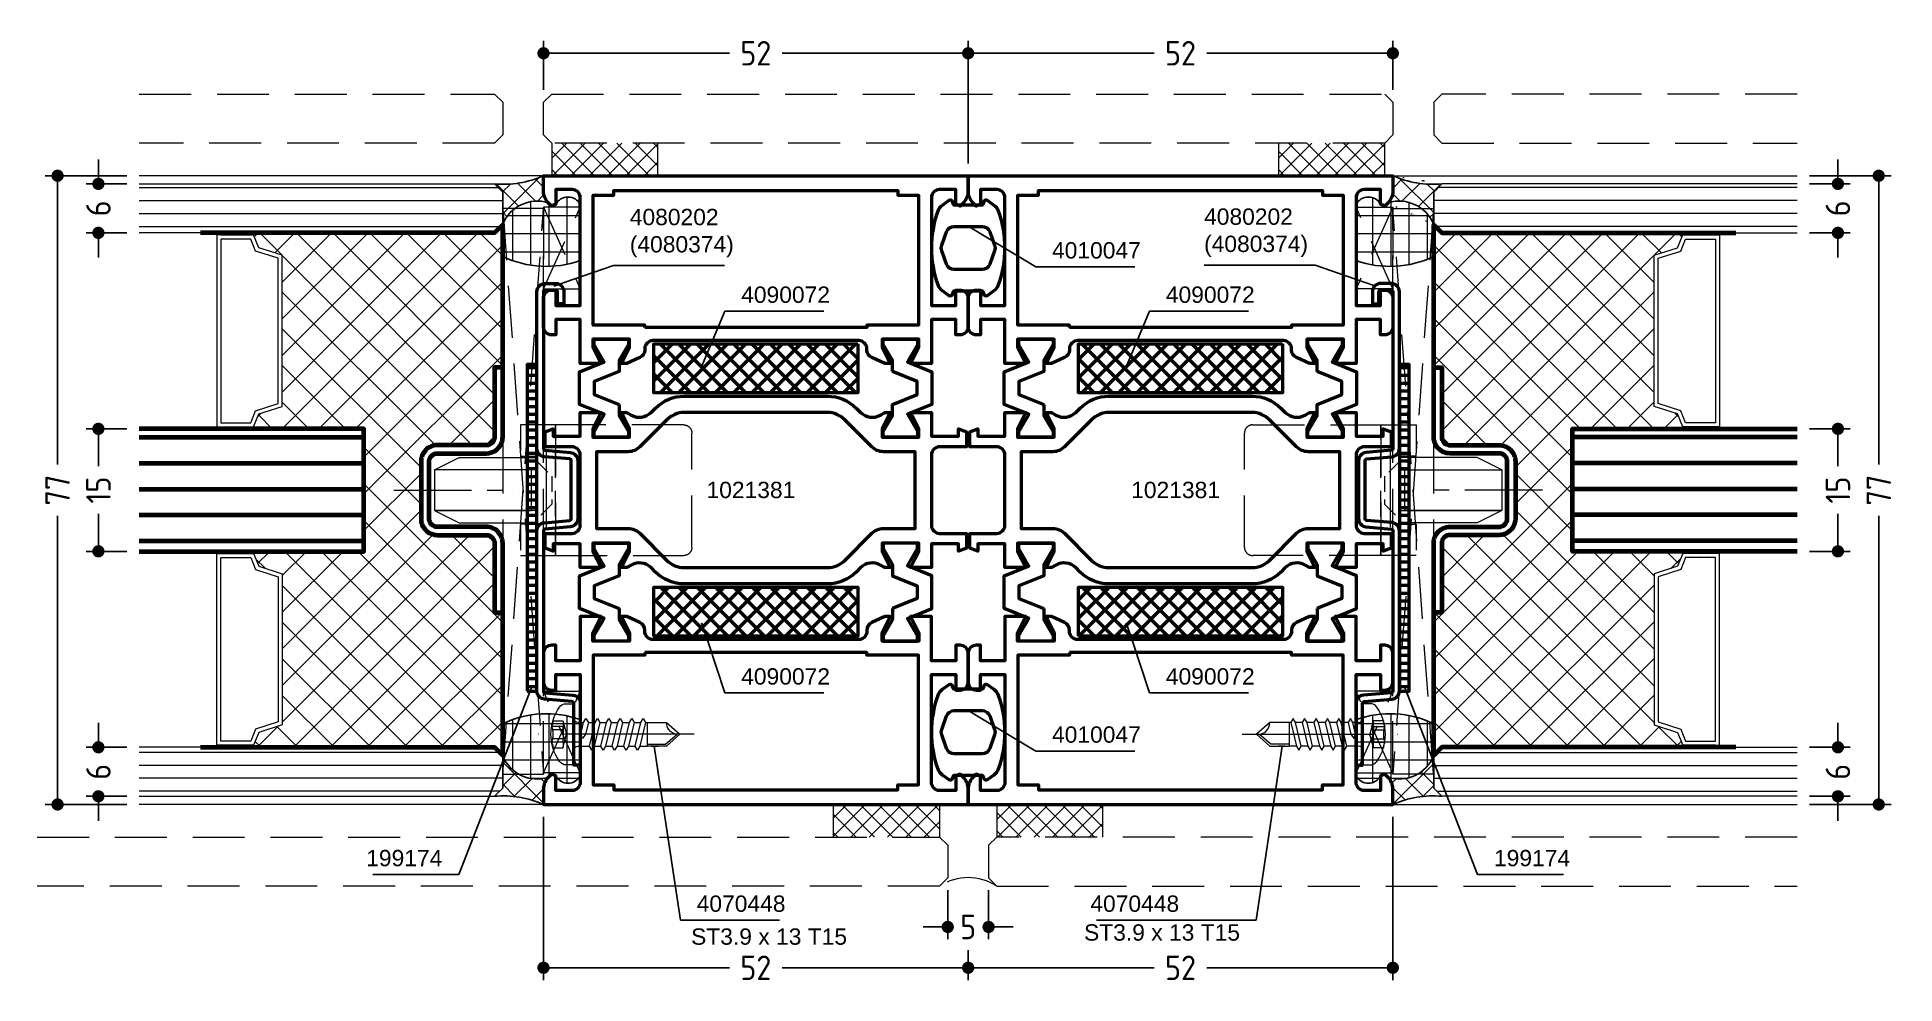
# Model space of a CAD drawing. Header units: millimetres. Extents: x 5 to 232, y 5 to 120.
import ezdxf
from ezdxf.enums import TextEntityAlignment as Align

# ---------------------------------------------------------------- set-up
doc = ezdxf.new("R2010")
doc.units = ezdxf.units.MM
doc.linetypes.add('CENTER', pattern=[50.8, 31.75, -6.35, 6.35, -6.35])
doc.linetypes.add('HIDDEN', pattern=[9.525, 6.35, -3.175])
for name, color, linetype, lineweight in [('AM_5', 3, 'Continuous', 25), ('AM_C', 50, 'Continuous', 50), ('AM_S', 80, 'Continuous', 50), ('Cent3', 70, 'CENTER', 18), ('CHide3', 70, 'HIDDEN', 18), ('CHide4', 10, 'HIDDEN', 13), ('Cont2', 2, 'Continuous', 25), ('Cont3', 70, 'Continuous', 18), ('Cont4', 10, 'Continuous', 13)]:
    doc.layers.add(name, color=color, linetype=linetype, lineweight=lineweight)
doc.styles.add('HBS_DIMTEXTSTYLE', font='isocp.shx')
doc.styles.add('SWISSL', font='swissl.ttf')
doc.dimstyles.new('Konstruktionsschnitt 1-1$0', dxfattribs={"dimtxt": 3, "dimasz": 1.5, "dimexe": 1.5, "dimexo": 1.5, "dimgap": 1.5, "dimtad": 0, "dimdsep": 46, "dimtxsty": 'HBS_DIMTEXTSTYLE', "dimblk": 'PUNKT', "dimcen": 0, "dimclrd": 3, "dimclre": 3, "dimclrt": 2, "dimadec": 1, "dimazin": 2, "dimtfac": 0.7, "dimtofl": 0, "dimtmove": 0, "dimatfit": 3, "dimfxl": 0, "dimtolj": 1, "dimtzin": 0, "dimarcsym": 0})
pattern_1 = [(225, (232.32603, 587.95486), (0.1767767, -0.1767767), []), (315, (232.32603, 587.95486), (0.1767767, 0.1767767), [])]
pattern_2 = [(135, (-38.1242, -416.9889), (-1.3470384, -1.3470384), []), (225, (-38.1242, -416.9889), (1.3470384, -1.3470384), [])]
pattern_3 = [(180, (-38.1242, -416.9889), (-8e-16, -2.2225), []), (270, (-38.1242, -416.9889), (2.2225, -8e-16), [])]
pattern_4 = [(135, (-90.1242, -416.9889), (-1.3470384, -1.3470384), []), (225, (-90.1242, -416.9889), (1.3470384, -1.3470384), [])]
pattern_5 = [(180, (-90.1242, -416.9889), (-8e-16, -2.2225), []), (270, (-90.1242, -416.9889), (2.2225, -8e-16), [])]
pattern_6 = [(315, (100.4735, 58.7474), (1.12253, 1.12253), []), (45, (100.4735, 58.7474), (-1.12253, 1.12253), [])]

msp = doc.modelspace()

# ---------------------------------------------------------------- texts
at = {"layer": 'AM_5', "color": 2, "char_height": 2, "attachment_point": 9, "style": 'SWISSL'}
for insert in [(97.837, 63.992), (149.837, 63.992)]:
    msp.add_mtext('1021381', dxfattribs=dict(at, insert=insert))

# ---------------------------------------------------------------- blocks, each defined once
blk = doc.blocks.new('WS4070448')
at = {"layer": 'Cent3', "ltscale": 0.5}
blk.add_line((8.05, -14.4), (8.07, 4.66), dxfattribs=at)
at = {"layer": 'CHide4', "ltscale": 0.3}
for p, q in [((7.1, 1.69), (7.1, 3.08)), ((7.51, 1.69), (7.51, 2.97)), ((8.63, 1.69), (8.63, 2.97)), ((9.04, 1.69), (9.04, 3.08))]:
    blk.add_line(p, q, dxfattribs=at)
for points in [[(6.42, 2.92), (6.42, 1.69)], [(9.72, 2.92), (9.72, 1.69)], [(6.42, 1.69), (8.07, 1.25)], [(9.72, 1.69), (8.07, 1.25)]]:
    blk.add_lwpolyline(points, dxfattribs=at)
for centre, radius, start, end in [((6.48, 4.2), 1.28, 267.2848, 298.8872), ((8.07, 5.85), 2.94, 250.6988, 289.3012), ((9.66, 4.2), 1.28, 241.1128, 272.7152), ((6.76, 2.85), 1.21, 253.6643, 286.3357), ((8.07, 11.78), 10.13, 264.4948, 275.5052), ((9.38, 2.85), 1.21, 253.6643, 286.3357)]:
    blk.add_arc(centre, radius, start, end, dxfattribs=at)
at = {"layer": 'Cont4'}
for p, q in [((6.62, -8.64), (6.62, -11)), ((6.62, -8.64), (9.52, -8.64)), ((9.52, -11), (9.52, -8.64)), ((6.62, -11), (8.07, -12.64)), ((8.07, -12.64), (9.52, -11))]:
    blk.add_line(p, q, dxfattribs=at)
blk.add_lwpolyline([(11.39, 2.11, 0.314856), (4.74, 2.11, 0.244912), (4.32, 1.29), (4.32, 0.36), (11.82, 0.36), (11.82, 1.29, 0.244912), (11.39, 2.11, 0.138291)], format="xyb", dxfattribs=at)
for points in [[(6.12, -1.14), (6.62, -1.43), (8.07, -1.08), (8.57, -0.71), (8.07, -0.51), (6.62, -0.85)], [(6.12, -2.54), (6.62, -2.83), (9.52, -2.14), (10.02, -1.85), (9.52, -1.56), (6.62, -2.25)], [(6.12, -3.94), (6.62, -4.23), (9.52, -3.54), (10.02, -3.25), (9.52, -2.96), (6.62, -3.65)], [(6.12, -5.34), (6.62, -5.63), (9.52, -4.94), (10.02, -4.65), (9.52, -4.36), (6.62, -5.05)], [(6.12, -6.74), (6.62, -7.03), (9.52, -6.34), (10.02, -6.05), (9.52, -5.76), (6.62, -6.45)], [(6.12, -8.14), (6.62, -8.43), (9.52, -7.74), (10.02, -7.45), (9.52, -7.16), (6.62, -7.85)]]:
    blk.add_lwpolyline(points, close=True, dxfattribs=at)
for points in [[(6.62, -0.14), (6.62, -0.85)], [(6.62, -1.43), (6.62, -1.85)], [(6.62, -1.43), (6.62, -2.25)], [(6.62, -1.43), (6.62, -2.25)], [(9.52, -0.14), (9.52, -1.56)], [(9.52, -2.14), (9.52, -2.96)], [(6.62, -2.83), (6.62, -3.65)], [(6.62, -4.23), (6.62, -5.05)], [(9.52, -3.54), (9.52, -4.36)], [(6.62, -5.63), (6.62, -6.45)], [(9.52, -4.94), (9.52, -5.76)], [(9.52, -6.34), (9.52, -7.16)], [(6.62, -7.03), (6.62, -7.85)], [(6.62, -8.43), (6.62, -8.64)], [(9.27, -8.64), (9.27, -10.89), (8.1, -12.28)], [(9.52, -7.74), (9.52, -8.64)], [(6.62, -9.83), (6.62, -10.65)], [(9.52, -9.14), (9.52, -9.96)]]:
    blk.add_lwpolyline(points, dxfattribs=at)
for centre, radius, start, end in [((6.12, -0.14), 0.5, 0, 90), ((10.02, -0.14), 0.5, 90, 180), ((6.61, -12.47), 1.47, 353.4244, 89.6688)]:
    blk.add_arc(centre, radius, start, end, dxfattribs=at)
blk = doc.blocks.new('PUNKT')
at = {"color": 0, "linetype": 'Continuous'}
blk.add_line((-0.5, 0), (-1, 0), dxfattribs=at)
at = {"color": 0, "linetype": 'Continuous', "const_width": 0.5}
blk.add_lwpolyline([(-0.25, 0, 1), (0.25, 0, 1)], format="xyb", close=True, dxfattribs=at)
blk = doc.blocks.new('*D3')
at = {"layer": 'AM_5', "color": 3, "lineweight": -2, "transparency": 16777216}
for p, q in [((171, 25), (171, 5)), ((119, 8.66), (119, 5)), ((120.5, 6.5), (141.76, 6.5)), ((169.5, 6.5), (148.24, 6.5))]:
    blk.add_line(p, q, dxfattribs=at)
at = {"layer": 'AM_5', "color": 3, "lineweight": -2, "transparency": 16777216, "xscale": 1.5, "yscale": 1.5, "zscale": 1.5, "rotation": 180}
blk.add_blockref('PUNKT', (119, 6.5), dxfattribs=at)
at = {"layer": 'AM_5', "color": 3, "lineweight": -2, "transparency": 16777216, "xscale": 1.5, "yscale": 1.5, "zscale": 1.5}
blk.add_blockref('PUNKT', (171, 6.5), dxfattribs=at)
at = {"layer": 'AM_5', "color": 2, "transparency": 16777216, "insert": (145, 6.5), "char_height": 3, "attachment_point": 5, "style": 'HBS_DIMTEXTSTYLE'}
blk.add_mtext('\\A1;52', dxfattribs=at)
blk = doc.blocks.new('*S26')
at = {"layer": 'AM_5', "color": 3}
for p, q in [((43.97, 182.31), (39.01, 180.58)), ((57.56, 182.31), (43.97, 182.31))]:
    blk.add_line(p, q, dxfattribs=at)
at = {"layer": 'AM_5', "color": 3, "linetype": 'Continuous'}
blk.add_line((39.01, 180.58), (36.65, 179.76), dxfattribs=at)
at = {"layer": 'AM_5', "color": 2, "insert": (45.97, 183.31), "char_height": 2, "attachment_point": 7, "style": 'SWISSL'}
blk.add_mtext('4080202\\P(4080374)', dxfattribs=at)
blk = doc.blocks.new('ESG 6_V')
at = {"layer": 'Cont3'}
h = blk.add_hatch(dxfattribs=at)
h.set_pattern_fill('LINE', color=256, scale=0.5, angle=90, style=0)
h.set_pattern_definition([(90, (-305.9269, -507.866), (-1.5875, 4e-16), [])])
h.paths.add_polyline_path([(3, 44.5), (3, 1), (2, 0), (-2, 0), (-3, 1), (-3, 44.5)])
blk.add_lwpolyline([(3, 44.5), (3, 1), (2, 0), (-2, 0), (-3, 1), (-3, 44.5)], dxfattribs=at)
blk = doc.blocks.new('AL_ABH_24')
at = {"layer": 'Cont4'}
h = blk.add_hatch(dxfattribs=at)
h.set_pattern_fill('ANSI37', color=256, scale=2, angle=-180, style=0)
h.set_pattern_definition(pattern_1)
h.paths.add_polyline_path([(-12, -4.5), (-11.75, -4.5), (-11.75, -0.5), (-12, -0.5)])
h = blk.add_hatch(dxfattribs=at)
h.set_pattern_fill('ANSI37', color=256, scale=2, angle=-180, style=0)
h.set_pattern_definition(pattern_1)
h.paths.add_polyline_path([(12, -0.5), (11.75, -0.5), (11.75, -4.5), (12, -4.5)])
at = {"layer": 'Cont3'}
for points in [[(11.75, -4.5), (11.75, 0), (-11.75, 0), (-11.75, -4.5), (-10.18, -5.13), (-9.25, -8), (9.25, -8), (10.18, -5.13)], [(11.25, -4.16), (11.25, -0.5), (-11.25, -0.5), (-11.25, -4.16), (-9.78, -4.75), (-8.89, -7.5), (8.89, -7.5), (9.78, -4.75)]]:
    blk.add_lwpolyline(points, close=True, dxfattribs=at)
at = {"layer": 'Cont4'}
for points in [[(-11.75, -0.5), (-11.75, -4.5), (-12, -4.5), (-12, -0.5)], [(11.75, -0.5), (11.75, -4.5), (12, -4.5), (12, -0.5)]]:
    blk.add_lwpolyline(points, close=True, dxfattribs=at)
blk = doc.blocks.new('PL30_Glas_76_SYM_NGFK')
at = {"layer": 'Cont3', "lineweight": 70}
h = blk.add_hatch(dxfattribs=at)
h.set_pattern_fill('LINE', color=256, angle=90, style=0)
h.set_pattern_definition([(90, (-271.427, -507.866), (-3.175, 2e-16), [])])
h.paths.add_polyline_path([(-7.5, 44.5), (-7.5, 17), (7.5, 17), (7.5, 44.5)])
at = {"layer": 'Cont4'}
h = blk.add_hatch(dxfattribs=at)
h.set_pattern_fill('ANSI37', color=256, scale=0.5, style=0)
h.set_pattern_definition([(45, (-338.955, -274.622), (2.245064, -2.245064), []), (315, (-338.955, -274.622), (-2.245064, -2.245064), [])])
h.paths.add_polyline_path([(-31.5, 30.5), (-31.25, 30.5), (-29.68, 29.87), (-28.75, 27), (-10.25, 27), (-9.32, 29.87), (-7.75, 30.5), (-7.5, 30.5), (-7.5, 17), (7.5, 17), (7.5, 30.5), (7.75, 30.5), (9.32, 29.87), (10.25, 27), (28.75, 27), (29.68, 29.87), (31.25, 30.5), (31.5, 30.5), (31.5, 1), (32.5, 0), (15, 0), (15, 1), (6.5, 1, -0.414214), (5.5, 2), (5.5, 8, 0.414214), (3.5, 10), (-3.5, 10, 0.414214), (-5.5, 8), (-5.5, 2, -0.414214), (-6.5, 1), (-15, 1), (-15, 0), (-32.5, 0), (-31.5, 1)])
at = {"layer": 'Cont3', "lineweight": 70}
for points in [[(-7.5, 44.5), (-7.5, 17), (7.5, 17), (7.5, 44.5)], [(-31.5, 37), (-31.5, 1), (-32.5, 0), (-15, 0)], [(15, 0), (32.5, 0), (31.5, 1), (31.5, 37)]]:
    blk.add_lwpolyline(points, dxfattribs=at)
blk.add_lwpolyline([(15, 0), (15, 1), (6.5, 1, -0.414214), (5.5, 2), (5.5, 8, 0.414214), (3.5, 10), (-3.5, 10, 0.414214), (-5.5, 8), (-5.5, 2, -0.414214), (-6.5, 1), (-15, 1), (-15, 0), (-6.5, 0, 0.414214), (-4.5, 2), (-4.5, 8, -0.414214), (-3.5, 9), (3.5, 9, -0.414214), (4.5, 8), (4.5, 2, 0.414214), (6.5, 0)], format="xyb", close=True, dxfattribs=at)
at = {"xscale": -1}
blk.add_blockref('ESG 6_V', (-34.5, 0), dxfattribs=at)
blk.add_blockref('ESG 6_V', (34.5, 0))
at = {"layer": 'Cont3', "lineweight": 70, "xscale": -1}
blk.add_blockref('AL_ABH_24', (-19.5, 35), dxfattribs=at)
at = {"layer": 'Cont3', "lineweight": 70}
blk.add_blockref('AL_ABH_24', (19.5, 35), dxfattribs=at)
blk = doc.blocks.new('PL_VERSCH_F_W1_VERD')
at = {"layer": 'Cent3', "ltscale": 0.3}
blk.add_line((-5, -1.15), (5, -1.15), dxfattribs=at)
blk.add_lwpolyline([(0, 17.5), (0, 2.99), (0, 2.99)], dxfattribs=at)
at = {"layer": 'CHide4', "ltscale": 0.5}
for points in [[(-8, 2), (-4.15, 2), (-4.15, 0), (-8, 0)], [(-8, 0), (8, 0), (8, -2.3), (-8, -2.3)], [(4.15, 2), (8, 2), (8, 0), (4.15, 0)]]:
    blk.add_lwpolyline(points, close=True, dxfattribs=at)
at = {"layer": 'CHide4', "ltscale": 0.3}
blk.add_lwpolyline([(3.55, 0), (-3.55, 0), (-1.7, -1.85), (1.7, -1.85)], close=True, dxfattribs=at)
at = {"layer": 'CHide4'}
blk.add_lwpolyline([(-8, -2.3), (8, -2.3), (8, -18, -0.414214), (7, -19), (-7, -19, -0.414214), (-8, -18)], format="xyb", close=True, dxfattribs=at)
at = {"layer": 'Cont3'}
for points in [[(-4, 0), (-2.5, 0), (-2.5, 12.5), (-4, 9.5)], [(-2.5, 12.5), (2.5, 12.5), (2.5, 0.63), (-2.5, 0.63)], [(4, 0), (2.5, 0), (2.5, 12.5), (4, 9.5)]]:
    blk.add_lwpolyline(points, close=True, dxfattribs=at)
blk = doc.blocks.new('*D8')
at = {"layer": 'AM_5', "color": 3, "lineweight": -2, "transparency": 16777216}
for p, q in [((222, 103.5), (232, 103.5)), ((230.5, 102), (230.5, 68.15)), ((230.5, 28), (230.5, 61.85)), ((222, 26.5), (232, 26.5))]:
    blk.add_line(p, q, dxfattribs=at)
at = {"layer": 'AM_5', "color": 3, "lineweight": -2, "transparency": 16777216, "xscale": 1.5, "yscale": 1.5, "zscale": 1.5}
for p, rotation in [((230.5, 103.5), 90), ((230.5, 26.5), 270)]:
    blk.add_blockref('PUNKT', p, dxfattribs=dict(at, rotation=rotation))
at = {"layer": 'AM_5', "color": 2, "transparency": 16777216, "insert": (230.5, 65), "char_height": 3, "attachment_point": 5, "rotation": 90, "style": 'HBS_DIMTEXTSTYLE'}
blk.add_mtext('\\A1;77', dxfattribs=at)
blk = doc.blocks.new('*D9')
at = {"layer": 'AM_5', "color": 3, "lineweight": -2, "transparency": 16777216}
for p, q in [((119, 105), (119, 120)), ((120.5, 118.5), (141.76, 118.5)), ((169.5, 118.5), (148.24, 118.5)), ((171, 114), (171, 120))]:
    blk.add_line(p, q, dxfattribs=at)
at = {"layer": 'AM_5', "color": 3, "lineweight": -2, "transparency": 16777216, "xscale": 1.5, "yscale": 1.5, "zscale": 1.5, "rotation": 180}
blk.add_blockref('PUNKT', (119, 118.5), dxfattribs=at)
at = {"layer": 'AM_5', "color": 3, "lineweight": -2, "transparency": 16777216, "xscale": 1.5, "yscale": 1.5, "zscale": 1.5}
blk.add_blockref('PUNKT', (171, 118.5), dxfattribs=at)
at = {"layer": 'AM_5', "color": 2, "transparency": 16777216, "insert": (145, 118.5), "char_height": 3, "attachment_point": 5, "style": 'HBS_DIMTEXTSTYLE'}
blk.add_mtext('\\A1;52', dxfattribs=at)
blk = doc.blocks.new('*S27')
at = {"layer": 'AM_5', "color": 3}
for p, q in [((116.29, 182.36), (129.88, 182.36)), ((129.88, 182.36), (134.84, 180.64))]:
    blk.add_line(p, q, dxfattribs=at)
at = {"layer": 'AM_5', "color": 3, "linetype": 'Continuous'}
blk.add_line((134.84, 180.64), (137.2, 179.81), dxfattribs=at)
at = {"layer": 'AM_5', "color": 2, "insert": (116.29, 183.36), "char_height": 2, "attachment_point": 7, "style": 'SWISSL'}
blk.add_mtext('4080202\\P(4080374)', dxfattribs=at)
blk = doc.blocks.new('*S28')
at = {"layer": 'AM_5', "color": 3, "linetype": 'Continuous'}
blk.add_line((141.7, 128.52), (140.79, 130.85), dxfattribs=at)
at = {"layer": 'AM_5', "color": 3}
for p, q in [((149.79, 107.71), (141.7, 128.52)), ((160.31, 107.71), (149.79, 107.71))]:
    blk.add_line(p, q, dxfattribs=at)
at = {"layer": 'AM_5', "color": 2, "insert": (151.79, 108.71), "char_height": 2, "attachment_point": 7, "style": 'SWISSL'}
blk.add_mtext('199174', dxfattribs=at)
blk = doc.blocks.new('*D10')
at = {"layer": 'AM_5', "color": 3, "lineweight": -2, "transparency": 16777216}
for p, q in [((16, 103.5), (6, 103.5)), ((7.5, 102), (7.5, 68.15)), ((7.5, 28), (7.5, 61.85)), ((16, 26.5), (6, 26.5))]:
    blk.add_line(p, q, dxfattribs=at)
at = {"layer": 'AM_5', "color": 3, "lineweight": -2, "transparency": 16777216, "xscale": 1.5, "yscale": 1.5, "zscale": 1.5}
for p, rotation in [((7.5, 103.5), 90), ((7.5, 26.5), 270)]:
    blk.add_blockref('PUNKT', p, dxfattribs=dict(at, rotation=rotation))
at = {"layer": 'AM_5', "color": 2, "transparency": 16777216, "insert": (7.5, 65), "char_height": 3, "attachment_point": 5, "rotation": 90, "style": 'HBS_DIMTEXTSTYLE'}
blk.add_mtext('\\A1;77', dxfattribs=at)
blk = doc.blocks.new('*S29')
at = {"layer": 'AM_5', "color": 3, "linetype": 'Continuous'}
blk.add_line((33.11, 128.52), (34.02, 130.85), dxfattribs=at)
at = {"layer": 'AM_5', "color": 3}
for p, q in [((25.02, 107.71), (33.11, 128.52)), ((14.5, 107.71), (25.02, 107.71))]:
    blk.add_line(p, q, dxfattribs=at)
at = {"layer": 'AM_5', "color": 2, "insert": (23.02, 108.71), "char_height": 2, "attachment_point": 9, "style": 'SWISSL'}
blk.add_mtext('199174', dxfattribs=at)
blk = doc.blocks.new('*S30')
at = {"layer": 'AM_5', "color": 3}
for p, q in [((109.61, 176.71), (107.73, 172.22)), ((121.74, 176.71), (109.61, 176.71))]:
    blk.add_line(p, q, dxfattribs=at)
at = {"layer": 'AM_5', "color": 3, "linetype": 'Continuous'}
blk.add_line((107.73, 172.22), (106.77, 169.91), dxfattribs=at)
at = {"layer": 'AM_5', "color": 2, "insert": (111.61, 177.71), "char_height": 2, "attachment_point": 7, "style": 'SWISSL'}
blk.add_mtext('4090072', dxfattribs=at)
blk = doc.blocks.new('*S31')
at = {"layer": 'AM_5', "color": 3, "linetype": 'Continuous'}
blk.add_line((107.56, 136.17), (106.77, 138.54), dxfattribs=at)
at = {"layer": 'AM_5', "color": 3}
for p, q in [((109.61, 129.96), (107.56, 136.17)), ((121.74, 129.96), (109.61, 129.96))]:
    blk.add_line(p, q, dxfattribs=at)
at = {"layer": 'AM_5', "color": 2, "insert": (111.61, 130.96), "char_height": 2, "attachment_point": 7, "style": 'SWISSL'}
blk.add_mtext('4090072', dxfattribs=at)
blk = doc.blocks.new('*D11')
at = {"layer": 'AM_5', "color": 3, "lineweight": -2, "transparency": 16777216}
for p, q in [((222, 72.5), (227, 72.5)), ((225.5, 71), (225.5, 67.91)), ((225.5, 59), (225.5, 62.09)), ((222, 57.5), (227, 57.5))]:
    blk.add_line(p, q, dxfattribs=at)
at = {"layer": 'AM_5', "color": 3, "lineweight": -2, "transparency": 16777216, "xscale": 1.5, "yscale": 1.5, "zscale": 1.5}
for p, rotation in [((225.5, 72.5), 90), ((225.5, 57.5), 270)]:
    blk.add_blockref('PUNKT', p, dxfattribs=dict(at, rotation=rotation))
at = {"layer": 'AM_5', "color": 2, "transparency": 16777216, "insert": (225.5, 65), "char_height": 3, "attachment_point": 5, "rotation": 90, "style": 'HBS_DIMTEXTSTYLE'}
blk.add_mtext('\\A1;15', dxfattribs=at)
blk = doc.blocks.new('*D12')
at = {"layer": 'AM_5', "color": 3, "lineweight": -2, "transparency": 16777216}
for p, q in [((225.5, 104), (225.5, 105.5)), ((222, 102.5), (227, 102.5)), ((222, 96.5), (227, 96.5)), ((225.5, 95), (225.5, 93.5))]:
    blk.add_line(p, q, dxfattribs=at)
at = {"layer": 'AM_5', "color": 3, "lineweight": -2, "transparency": 16777216, "xscale": 1.5, "yscale": 1.5, "zscale": 1.5}
for p, rotation in [((225.5, 102.5), 270), ((225.5, 96.5), 90)]:
    blk.add_blockref('PUNKT', p, dxfattribs=dict(at, rotation=rotation))
at = {"layer": 'AM_5', "color": 2, "transparency": 16777216, "insert": (225.5, 99.5), "char_height": 3, "attachment_point": 5, "rotation": 90, "style": 'HBS_DIMTEXTSTYLE'}
blk.add_mtext('\\A1;6', dxfattribs=at)
blk = doc.blocks.new('*D13')
at = {"layer": 'AM_5', "color": 3, "lineweight": -2, "transparency": 16777216}
for p, q in [((225.5, 35), (225.5, 36.5)), ((222, 33.5), (227, 33.5)), ((222, 27.5), (227, 27.5)), ((225.5, 26), (225.5, 24.5))]:
    blk.add_line(p, q, dxfattribs=at)
at = {"layer": 'AM_5', "color": 3, "lineweight": -2, "transparency": 16777216, "xscale": 1.5, "yscale": 1.5, "zscale": 1.5}
for p, rotation in [((225.5, 33.5), 270), ((225.5, 27.5), 90)]:
    blk.add_blockref('PUNKT', p, dxfattribs=dict(at, rotation=rotation))
at = {"layer": 'AM_5', "color": 2, "transparency": 16777216, "insert": (225.5, 30.5), "char_height": 3, "attachment_point": 5, "rotation": 90, "style": 'HBS_DIMTEXTSTYLE'}
blk.add_mtext('\\A1;6', dxfattribs=at)
blk = doc.blocks.new('*D14')
at = {"layer": 'AM_5', "color": 3, "lineweight": -2, "transparency": 16777216}
for p, q in [((16, 72.5), (11, 72.5)), ((12.5, 71), (12.5, 67.91)), ((12.5, 59), (12.5, 62.09)), ((16, 57.5), (11, 57.5))]:
    blk.add_line(p, q, dxfattribs=at)
at = {"layer": 'AM_5', "color": 3, "lineweight": -2, "transparency": 16777216, "xscale": 1.5, "yscale": 1.5, "zscale": 1.5}
for p, rotation in [((12.5, 72.5), 90), ((12.5, 57.5), 270)]:
    blk.add_blockref('PUNKT', p, dxfattribs=dict(at, rotation=rotation))
at = {"layer": 'AM_5', "color": 2, "transparency": 16777216, "insert": (12.5, 65), "char_height": 3, "attachment_point": 5, "rotation": 90, "style": 'HBS_DIMTEXTSTYLE'}
blk.add_mtext('\\A1;15', dxfattribs=at)
blk = doc.blocks.new('*D15')
at = {"layer": 'AM_5', "color": 3, "lineweight": -2, "transparency": 16777216}
for p, q in [((12.5, 104), (12.5, 105.5)), ((16, 102.5), (11, 102.5)), ((16, 96.5), (11, 96.5)), ((12.5, 95), (12.5, 93.5))]:
    blk.add_line(p, q, dxfattribs=at)
at = {"layer": 'AM_5', "color": 3, "lineweight": -2, "transparency": 16777216, "xscale": 1.5, "yscale": 1.5, "zscale": 1.5}
for p, rotation in [((12.5, 102.5), 270), ((12.5, 96.5), 90)]:
    blk.add_blockref('PUNKT', p, dxfattribs=dict(at, rotation=rotation))
at = {"layer": 'AM_5', "color": 2, "transparency": 16777216, "insert": (12.5, 99.5), "char_height": 3, "attachment_point": 5, "rotation": 90, "style": 'HBS_DIMTEXTSTYLE'}
blk.add_mtext('\\A1;6', dxfattribs=at)
blk = doc.blocks.new('*D16')
at = {"layer": 'AM_5', "color": 3, "lineweight": -2, "transparency": 16777216}
for p, q in [((12.5, 35), (12.5, 36.5)), ((16, 33.5), (11, 33.5)), ((16, 27.5), (11, 27.5)), ((12.5, 26), (12.5, 24.5))]:
    blk.add_line(p, q, dxfattribs=at)
at = {"layer": 'AM_5', "color": 3, "lineweight": -2, "transparency": 16777216, "xscale": 1.5, "yscale": 1.5, "zscale": 1.5}
for p, rotation in [((12.5, 33.5), 270), ((12.5, 27.5), 90)]:
    blk.add_blockref('PUNKT', p, dxfattribs=dict(at, rotation=rotation))
at = {"layer": 'AM_5', "color": 2, "transparency": 16777216, "insert": (12.5, 30.5), "char_height": 3, "attachment_point": 5, "rotation": 90, "style": 'HBS_DIMTEXTSTYLE'}
blk.add_mtext('\\A1;6', dxfattribs=at)
blk = doc.blocks.new('*S32')
at = {"layer": 'AM_5', "color": 3}
for p, q in [((57.61, 176.71), (55.73, 172.22)), ((69.74, 176.71), (57.61, 176.71))]:
    blk.add_line(p, q, dxfattribs=at)
at = {"layer": 'AM_5', "color": 3, "linetype": 'Continuous'}
blk.add_line((55.73, 172.22), (54.77, 169.91), dxfattribs=at)
at = {"layer": 'AM_5', "color": 2, "insert": (59.61, 177.71), "char_height": 2, "attachment_point": 7, "style": 'SWISSL'}
blk.add_mtext('4090072', dxfattribs=at)
blk = doc.blocks.new('*S33')
at = {"layer": 'AM_5', "color": 3, "linetype": 'Continuous'}
blk.add_line((55.56, 136.17), (54.77, 138.54), dxfattribs=at)
at = {"layer": 'AM_5', "color": 3}
for p, q in [((57.61, 129.96), (55.56, 136.17)), ((69.74, 129.96), (57.61, 129.96))]:
    blk.add_line(p, q, dxfattribs=at)
at = {"layer": 'AM_5', "color": 2, "insert": (59.61, 130.96), "char_height": 2, "attachment_point": 7, "style": 'SWISSL'}
blk.add_mtext('4090072', dxfattribs=at)
blk = doc.blocks.new('*D18')
at = {"layer": 'AM_5', "color": 3, "lineweight": -2, "transparency": 16777216}
for p, q in [((67, 25), (67, 5)), ((119, 8.66), (119, 5)), ((68.5, 6.5), (89.76, 6.5)), ((117.5, 6.5), (96.24, 6.5))]:
    blk.add_line(p, q, dxfattribs=at)
at = {"layer": 'AM_5', "color": 3, "lineweight": -2, "transparency": 16777216, "xscale": 1.5, "yscale": 1.5, "zscale": 1.5, "rotation": 180}
blk.add_blockref('PUNKT', (67, 6.5), dxfattribs=at)
at = {"layer": 'AM_5', "color": 3, "lineweight": -2, "transparency": 16777216, "xscale": 1.5, "yscale": 1.5, "zscale": 1.5}
blk.add_blockref('PUNKT', (119, 6.5), dxfattribs=at)
at = {"layer": 'AM_5', "color": 2, "transparency": 16777216, "insert": (93, 6.5), "char_height": 3, "attachment_point": 5, "style": 'HBS_DIMTEXTSTYLE'}
blk.add_mtext('\\A1;52', dxfattribs=at)
blk = doc.blocks.new('*D19')
at = {"layer": 'AM_5', "color": 3, "lineweight": -2, "transparency": 16777216}
for p, q in [((67, 114), (67, 120)), ((68.5, 118.5), (89.76, 118.5)), ((117.5, 118.5), (96.24, 118.5)), ((119, 105), (119, 120))]:
    blk.add_line(p, q, dxfattribs=at)
at = {"layer": 'AM_5', "color": 3, "lineweight": -2, "transparency": 16777216, "xscale": 1.5, "yscale": 1.5, "zscale": 1.5, "rotation": 180}
blk.add_blockref('PUNKT', (67, 118.5), dxfattribs=at)
at = {"layer": 'AM_5', "color": 3, "lineweight": -2, "transparency": 16777216, "xscale": 1.5, "yscale": 1.5, "zscale": 1.5}
blk.add_blockref('PUNKT', (119, 118.5), dxfattribs=at)
at = {"layer": 'AM_5', "color": 2, "transparency": 16777216, "insert": (93, 118.5), "char_height": 3, "attachment_point": 5, "style": 'HBS_DIMTEXTSTYLE'}
blk.add_mtext('\\A1;52', dxfattribs=at)
blk = doc.blocks.new('*S34')
at = {"layer": 'AM_5', "color": 3, "linetype": 'Continuous'}
blk.add_line((89.55, 185.82), (87.41, 187.11), dxfattribs=at)
at = {"layer": 'AM_5', "color": 3}
for p, q in [((95.67, 182.14), (89.55, 185.82)), ((107.82, 182.14), (95.67, 182.14))]:
    blk.add_line(p, q, dxfattribs=at)
at = {"layer": 'AM_5', "color": 2, "insert": (97.67, 183.14), "char_height": 2, "attachment_point": 7, "style": 'SWISSL'}
blk.add_mtext('4010047', dxfattribs=at)
blk = doc.blocks.new('*S35')
at = {"layer": 'AM_5', "color": 3, "linetype": 'Continuous'}
blk.add_line((89.55, 126.52), (87.41, 127.81), dxfattribs=at)
at = {"layer": 'AM_5', "color": 3}
for p, q in [((95.67, 122.84), (89.55, 126.52)), ((107.82, 122.84), (95.67, 122.84))]:
    blk.add_line(p, q, dxfattribs=at)
at = {"layer": 'AM_5', "color": 2, "insert": (97.67, 123.84), "char_height": 2, "attachment_point": 7, "style": 'SWISSL'}
blk.add_mtext('4010047', dxfattribs=at)
blk = doc.blocks.new('*S36')
at = {"layer": 'AM_5', "color": 3, "linetype": 'Continuous'}
blk.add_line((125.5, 120.98), (125.87, 123.45), dxfattribs=at)
at = {"layer": 'AM_5', "color": 3}
for p, q in [((122.65, 102.13), (125.5, 120.98)), ((103.1, 102.13), (122.65, 102.13))]:
    blk.add_line(p, q, dxfattribs=at)
at = {"layer": 'AM_5', "color": 2, "insert": (113.24, 103.13), "char_height": 2, "attachment_point": 9, "style": 'SWISSL'}
blk.add_mtext('4070448', dxfattribs=at)
blk = doc.blocks.new('ZAHL rechts')
at = {"layer": 'AM_5', "color": 2, "style": 'SWISSL'}
blk.add_attdef('XXX', text='', height=1.5, dxfattribs=at).set_placement((-1.95, -2.5), align=Align.RIGHT)
blk = doc.blocks.new('*D20')
at = {"layer": 'AM_5', "color": 3, "lineweight": -2, "transparency": 16777216}
for p, q in [((116.5, 16), (116.5, 10)), ((121.5, 16), (121.5, 10)), ((115, 11.5), (113.5, 11.5)), ((123, 11.5), (124.5, 11.5))]:
    blk.add_line(p, q, dxfattribs=at)
at = {"layer": 'AM_5', "color": 3, "lineweight": -2, "transparency": 16777216, "xscale": 1.5, "yscale": 1.5, "zscale": 1.5}
blk.add_blockref('PUNKT', (116.5, 11.5), dxfattribs=at)
at = {"layer": 'AM_5', "color": 3, "lineweight": -2, "transparency": 16777216, "xscale": 1.5, "yscale": 1.5, "zscale": 1.5, "rotation": 180}
blk.add_blockref('PUNKT', (121.5, 11.5), dxfattribs=at)
at = {"layer": 'AM_5', "color": 2, "transparency": 16777216, "insert": (119, 11.5), "char_height": 3, "attachment_point": 5, "style": 'HBS_DIMTEXTSTYLE'}
blk.add_mtext('\\A1;5', dxfattribs=at)
blk = doc.blocks.new('WI199174')
h = blk.add_hatch()
h.set_pattern_fill('LINE', color=256, scale=0.3, angle=90)
h.paths.add_polyline_path([(0, 1.2), (0, 0), (40, 0), (40, 1.2)])
blk.add_lwpolyline([(0, 1.2), (0, 0), (40, 0), (40, 1.2)], close=True)
blk = doc.blocks.new('WI1021381')
for points in [[(23, 10.2), (22.27, 11.81, 0.294108), (21.36, 12.4), (21.2, 12.4, -0.414214), (20.2, 13.4), (20.2, 38.6, -0.414214), (21.2, 39.6), (21.36, 39.6, 0.294108), (22.27, 40.19), (23, 41.8), (23, 42.45), (21, 41.45), (20, 41.45), (20, 45.95), (21, 45.95), (23, 44.95), (23, 47.5), (17.6, 47.5), (17.6, 50.5), (19.5, 50.5), (19.5, 51, 0.414214), (18.5, 52), (15, 52, 0.414214), (14, 51), (14, 50.5), (15.9, 50.5), (15.9, 47.5), (2.7, 47.5, -0.414214), (1.7, 48.5), (1.7, 50.5), (3.5, 50.5), (3.71, 51.01), (3.31, 51.41, 0.198912), (1.9, 52), (0, 52), (0, 0), (1.9, 0, 0.198912), (3.31, 0.59), (3.71, 0.99), (3.5, 1.5), (1.7, 1.5), (1.7, 3.5, -0.414214), (2.7, 4.5), (15.9, 4.5), (15.9, 1.5), (14, 1.5), (14, 1, 0.414214), (15, 0), (18.5, 0, 0.414214), (19.5, 1), (19.5, 1.5), (17.6, 1.5), (17.6, 4.5), (23, 4.5), (23, 7.05), (21, 6.05), (20, 6.05), (20, 10.55), (21, 10.55), (23, 9.55), (23, 10.2)], [(23, 10.2), (22.27, 11.81, 0.294108), (21.36, 12.4), (21.2, 12.4, -0.414214), (20.2, 13.4), (20.2, 38.6, -0.414214), (21.2, 39.6), (21.36, 39.6, 0.294108), (22.27, 40.19), (23, 41.8), (23, 42.45), (21, 41.45), (20, 41.45), (20, 45.95), (21, 45.95), (23, 44.95), (23, 47.5), (17.6, 47.5), (17.6, 50.5), (19.5, 50.5), (19.5, 51, 0.414214), (18.5, 52), (15, 52, 0.414214), (14, 51), (14, 50.5), (15.9, 50.5), (15.9, 47.5), (2.7, 47.5, -0.414214), (1.7, 48.5), (1.7, 50.5), (3.5, 50.5), (3.71, 51.01), (3.31, 51.41, 0.198912), (1.9, 52), (0, 52), (0, 0), (1.9, 0, 0.198912), (3.31, 0.59), (3.71, 0.99), (3.5, 1.5), (1.7, 1.5), (1.7, 3.5, -0.414214), (2.7, 4.5), (15.9, 4.5), (15.9, 1.5), (14, 1.5), (14, 1, 0.414214), (15, 0), (18.5, 0, 0.414214), (19.5, 1), (19.5, 1.5), (17.6, 1.5), (17.6, 4.5), (23, 4.5), (23, 7.05), (21, 6.05), (20, 6.05), (20, 10.55), (21, 10.55), (23, 9.55), (23, 10.2)], [(54, 10.2), (54.73, 11.81, -0.294108), (55.64, 12.4), (55.8, 12.4, 0.414214), (56.8, 13.4), (56.8, 38.6, 0.414214), (55.8, 39.6), (55.64, 39.6, -0.294108), (54.73, 40.19), (54, 41.8), (54, 42.45), (56, 41.45), (57, 41.45), (57, 45.95), (56, 45.95), (54, 44.95), (54, 47.5), (59.4, 47.5), (59.4, 50.5), (57.5, 50.5), (57.5, 51, -0.414214), (58.5, 52), (62, 52, -0.414214), (63, 51), (63, 50.5), (61.1, 50.5), (61.1, 47.5), (74.3, 47.5, 0.414214), (75.3, 48.5), (75.3, 50.5), (73.5, 50.5), (73.29, 51.01), (73.69, 51.41, -0.198912), (75.1, 52), (77, 52), (77, 0), (75.1, 0, -0.198912), (73.69, 0.59), (73.29, 0.99), (73.5, 1.5), (75.3, 1.5), (75.3, 3.5, 0.414214), (74.3, 4.5), (61.1, 4.5), (61.1, 1.5), (63, 1.5), (63, 1, -0.414214), (62, 0), (58.5, 0, -0.414214), (57.5, 1), (57.5, 1.5), (59.4, 1.5), (59.4, 4.5), (54, 4.5), (54, 7.05), (56, 6.05), (57, 6.05), (57, 10.55), (56, 10.55), (54, 9.55), (54, 10.2)], [(54, 10.2), (54.73, 11.81, -0.294108), (55.64, 12.4), (55.8, 12.4, 0.414214), (56.8, 13.4), (56.8, 38.6, 0.414214), (55.8, 39.6), (55.64, 39.6, -0.294108), (54.73, 40.19), (54, 41.8), (54, 42.45), (56, 41.45), (57, 41.45), (57, 45.95), (56, 45.95), (54, 44.95), (54, 47.5), (59.4, 47.5), (59.4, 50.5), (57.5, 50.5), (57.5, 51, -0.414214), (58.5, 52), (62, 52, -0.414214), (63, 51), (63, 50.5), (61.1, 50.5), (61.1, 47.5), (74.3, 47.5, 0.414214), (75.3, 48.5), (75.3, 50.5), (73.5, 50.5), (73.29, 51.01), (73.69, 51.41, -0.198912), (75.1, 52), (77, 52), (77, 0), (75.1, 0, -0.198912), (73.69, 0.59), (73.29, 0.99), (73.5, 1.5), (75.3, 1.5), (75.3, 3.5, 0.414214), (74.3, 4.5), (61.1, 4.5), (61.1, 1.5), (63, 1.5), (63, 1, -0.414214), (62, 0), (58.5, 0, -0.414214), (57.5, 1), (57.5, 1.5), (59.4, 1.5), (59.4, 4.5), (54, 4.5), (54, 7.05), (56, 6.05), (57, 6.05), (57, 10.55), (56, 10.55), (54, 9.55), (54, 10.2)], [(23.99, 42.75), (22.87, 42.75, 0.131652), (22.47, 42.64), (20.66, 41.6), (20, 41.6), (20, 45.8), (20.66, 45.8), (22, 45.03), (22.49, 44.75), (22.79, 44.57), (24, 47.58), (28, 47.58), (29.21, 44.57), (31.34, 45.8), (32, 45.8), (32, 41.6), (31.34, 41.6), (29.53, 42.64, 0.131652), (29.13, 42.75), (28.01, 42.75), (26.79, 45.78), (25.21, 45.78)], [(23.99, 42.75), (22.87, 42.75, 0.131652), (22.47, 42.64), (20.66, 41.6), (20, 41.6), (20, 45.8), (20.66, 45.8), (22, 45.03), (22.49, 44.75), (22.79, 44.57), (24, 47.58), (28, 47.58), (29.21, 44.57), (31.34, 45.8), (32, 45.8), (32, 41.6), (31.34, 41.6), (29.53, 42.64, 0.131652), (29.13, 42.75), (28.01, 42.75), (26.79, 45.78), (25.21, 45.78)], [(48, 34.76, 0.198912), (47.12, 36.88), (43.79, 40.21, -0.198912), (43.2, 41.63), (43.2, 45.5), (33.8, 45.5), (33.8, 41.63, -0.198912), (33.21, 40.21), (29.88, 36.88, 0.198912), (29, 34.76), (29, 17.24, 0.198912), (29.88, 15.12), (33.21, 11.79, -0.198912), (33.8, 10.37), (33.8, 6.5), (43.2, 6.5), (43.2, 10.37, -0.198912), (43.79, 11.79), (47.12, 15.12, 0.198912), (48, 17.24)], [(48, 34.76, 0.198912), (47.12, 36.88), (43.79, 40.21, -0.198912), (43.2, 41.63), (43.2, 45.5), (33.8, 45.5), (33.8, 41.63, -0.198912), (33.21, 40.21), (29.88, 36.88, 0.198912), (29, 34.76), (29, 17.24, 0.198912), (29.88, 15.12), (33.21, 11.79, -0.198912), (33.8, 10.37), (33.8, 6.5), (43.2, 6.5), (43.2, 10.37, -0.198912), (43.79, 11.79), (47.12, 15.12, 0.198912), (48, 17.24)], [(48.99, 42.75), (47.87, 42.75, 0.131652), (47.47, 42.64), (45.66, 41.6), (45, 41.6), (45, 45.8), (45.66, 45.8), (47, 45.03), (47.49, 44.74), (47.79, 44.57), (49, 47.58), (53, 47.58), (54.21, 44.57), (56.34, 45.8), (57, 45.8), (57, 41.6), (56.34, 41.6), (54.53, 42.64, 0.131652), (54.13, 42.75), (53.01, 42.75), (51.79, 45.78), (50.21, 45.78)], [(48.99, 42.75), (47.87, 42.75, 0.131652), (47.47, 42.64), (45.66, 41.6), (45, 41.6), (45, 45.8), (45.66, 45.8), (47, 45.03), (47.49, 44.74), (47.79, 44.57), (49, 47.58), (53, 47.58), (54.21, 44.57), (56.34, 45.8), (57, 45.8), (57, 41.6), (56.34, 41.6), (54.53, 42.64, 0.131652), (54.13, 42.75), (53.01, 42.75), (51.79, 45.78), (50.21, 45.78)], [(23.99, 9.25), (22.87, 9.25, -0.131652), (22.47, 9.36), (20.66, 10.4), (20, 10.4), (20, 6.2), (20.66, 6.2), (22, 6.97), (22.49, 7.26), (22.79, 7.43), (24, 4.43), (28, 4.43), (29.21, 7.43), (31.34, 6.2), (32, 6.2), (32, 10.4), (31.34, 10.4), (29.53, 9.36, -0.131652), (29.13, 9.25), (28.01, 9.25), (26.79, 6.23), (25.21, 6.23)], [(23.99, 9.25), (22.87, 9.25, -0.131652), (22.47, 9.36), (20.66, 10.4), (20, 10.4), (20, 6.2), (20.66, 6.2), (22, 6.97), (22.49, 7.26), (22.79, 7.43), (24, 4.43), (28, 4.43), (29.21, 7.43), (31.34, 6.2), (32, 6.2), (32, 10.4), (31.34, 10.4), (29.53, 9.36, -0.131652), (29.13, 9.25), (28.01, 9.25), (26.79, 6.23), (25.21, 6.23)], [(53.01, 9.25), (54.13, 9.25, 0.131652), (54.53, 9.36), (56.34, 10.4), (57, 10.4), (57, 6.2), (56.34, 6.2), (55, 6.97), (54.51, 7.26), (54.21, 7.43), (53, 4.43), (49, 4.43), (47.79, 7.43), (45.66, 6.2), (45, 6.2), (45, 10.4), (45.66, 10.4), (47.47, 9.36, 0.131652), (47.87, 9.25), (48.99, 9.25), (50.21, 6.23), (51.79, 6.23)], [(53.01, 9.25), (54.13, 9.25, 0.131652), (54.53, 9.36), (56.34, 10.4), (57, 10.4), (57, 6.2), (56.34, 6.2), (55, 6.97), (54.51, 7.26), (54.21, 7.43), (53, 4.43), (49, 4.43), (47.79, 7.43), (45.66, 6.2), (45, 6.2), (45, 10.4), (45.66, 10.4), (47.47, 9.36, 0.131652), (47.87, 9.25), (48.99, 9.25), (50.21, 6.23), (51.79, 6.23)]]:
    blk.add_lwpolyline(points, format="xyb", close=True)
blk.add_lwpolyline([(29, 10.2), (29.32, 10.75, 0.339454), (29, 13.17), (28.46, 13.71, -0.198912), (27, 17.24), (27, 34.76, -0.198912), (28.46, 38.29), (29, 38.83, 0.339454), (29.32, 41.25), (29, 41.8), (29, 42.45), (31, 41.45), (32, 41.45), (32, 45.95), (31, 45.95), (29, 44.95), (29, 47.5), (31.9, 47.5), (31.9, 50.8), (31.01, 50.8), (31.38, 51.8), (33.2, 51.8), (33.2, 48.5, 0.414214), (34.2, 47.5), (42.8, 47.5, 0.414214), (43.8, 48.5), (43.8, 51.8), (45.62, 51.8), (45.99, 50.8), (45.1, 50.8), (45.1, 47.5), (48, 47.5), (48, 44.95), (46, 45.95), (45, 45.95), (45, 41.45), (46, 41.45), (48, 42.45), (48, 41.8), (47.68, 41.25, 0.339454), (48, 38.83), (48.54, 38.29, -0.198912), (50, 34.76), (50, 17.24, -0.198912), (48.54, 13.71), (48, 13.17, 0.339454), (47.68, 10.75), (48, 10.2), (48, 9.55), (46, 10.55), (45, 10.55), (45, 6.05), (46, 6.05), (48, 7.05), (48, 4.5), (45.1, 4.5), (45.1, 1.2), (45.99, 1.2), (45.62, 0.2), (43.8, 0.2), (43.8, 3.5, 0.414214), (42.8, 4.5), (34.2, 4.5, 0.414214), (33.2, 3.5), (33.2, 0.2), (31.38, 0.2), (31.01, 1.2), (31.9, 1.2), (31.9, 4.5), (29, 4.5), (29, 7.05), (31, 6.05), (32, 6.05), (32, 10.55), (31, 10.55), (29, 9.55), (29, 10.2), (29.32, 10.75)], format="xyb")
blk.add_lwpolyline([(29, 10.2), (29.32, 10.75, 0.339454), (29, 13.17), (28.46, 13.71, -0.198912), (27, 17.24), (27, 34.76, -0.198912), (28.46, 38.29), (29, 38.83, 0.339454), (29.32, 41.25), (29, 41.8), (29, 42.45), (31, 41.45), (32, 41.45), (32, 45.95), (31, 45.95), (29, 44.95), (29, 47.5), (31.9, 47.5), (31.9, 50.8), (31.01, 50.8), (31.38, 51.8), (33.2, 51.8), (33.2, 48.5, 0.414214), (34.2, 47.5), (42.8, 47.5, 0.414214), (43.8, 48.5), (43.8, 51.8), (45.62, 51.8), (45.99, 50.8), (45.1, 50.8), (45.1, 47.5), (48, 47.5), (48, 44.95), (46, 45.95), (45, 45.95), (45, 41.45), (46, 41.45), (48, 42.45), (48, 41.8), (47.68, 41.25, 0.339454), (48, 38.83), (48.54, 38.29, -0.198912), (50, 34.76), (50, 17.24, -0.198912), (48.54, 13.71), (48, 13.17, 0.339454), (47.68, 10.75), (48, 10.2), (48, 9.55), (46, 10.55), (45, 10.55), (45, 6.05), (46, 6.05), (48, 7.05), (48, 4.5), (45.1, 4.5), (45.1, 1.2), (45.99, 1.2), (45.62, 0.2), (43.8, 0.2), (43.8, 3.5, 0.414214), (42.8, 4.5), (34.2, 4.5, 0.414214), (33.2, 3.5), (33.2, 0.2), (31.38, 0.2), (31.01, 1.2), (31.9, 1.2), (31.9, 4.5), (29, 4.5), (29, 7.05), (31, 6.05), (32, 6.05), (32, 10.55), (31, 10.55), (29, 9.55), (29, 10.2), (29.32, 10.75)], format="xyb")
for points in [[(18.6, 39.6), (18.3, 39.6), (18.3, 45.9), (2.4, 45.9), (2.4, 43.4), (1.8, 43.4), (1.8, 8.6), (2.4, 8.6), (2.4, 6.1), (18.3, 6.1), (18.3, 12.4), (18.6, 12.4), (18.6, 39.6)], [(18.6, 39.6), (18.3, 39.6), (18.3, 45.9), (2.4, 45.9), (2.4, 43.4), (1.8, 43.4), (1.8, 8.6), (2.4, 8.6), (2.4, 6.1), (18.3, 6.1), (18.3, 12.4), (18.6, 12.4), (18.6, 39.6)], [(58.4, 39.6), (58.7, 39.6), (58.7, 45.9), (74.6, 45.9), (74.6, 43.4), (75.2, 43.4), (75.2, 8.6), (74.6, 8.6), (74.6, 6.1), (58.7, 6.1), (58.7, 12.4), (58.4, 12.4), (58.4, 39.6)], [(58.4, 39.6), (58.7, 39.6), (58.7, 45.9), (74.6, 45.9), (74.6, 43.4), (75.2, 43.4), (75.2, 8.6), (74.6, 8.6), (74.6, 6.1), (58.7, 6.1), (58.7, 12.4), (58.4, 12.4), (58.4, 39.6)]]:
    blk.add_lwpolyline(points, close=True)
blk = doc.blocks.new('WI4080202')
blk.add_lwpolyline([(-48.32, -0.18), (-48.61, -3.59, -0.388879), (-49.61, -4.5), (-57.2, -4.5), (-57.2, -3.7), (-49.61, -3.7, 0.388879), (-49.41, -3.52), (-49.11, -0.11, -0.388879), (-48.12, 0.8), (-28.48, 0.8, -0.388879), (-27.49, -0.11), (-27.22, -3.22, 0.388879), (-27.02, -3.4), (-19.88, -3.4, 0.388879), (-19.68, -3.22), (-19.41, -0.11, -0.388879), (-18.42, 0.8), (0.8, 0.8, -0.414214), (1.8, -0.2), (1.8, -1.5, -0.414214), (0.8, -2.5), (-0.7, -2.5), (-0.7, -1.7), (0.8, -1.7, 0.414214), (1, -1.5), (1, -0.2, 0.414214), (0.8, 0), (-18.42, 0, 0.388879), (-18.62, -0.18), (-18.89, -3.29, -0.388879), (-19.88, -4.2), (-27.02, -4.2, -0.388879), (-28.01, -3.29), (-28.28, -0.18, 0.388879), (-28.48, 0), (-48.12, 0, 0.388879), (-48.32, -0.18)], format="xyb", close=True)
blk = doc.blocks.new('WI4090072')
h = blk.add_hatch()
h.set_pattern_fill('ANSI37', color=256, scale=0.5, style=0)
h.set_pattern_definition([(45, (-243.5052, -149.0903), (-1.122532, 1.122532), []), (135, (-243.5052, -149.0903), (-1.122532, -1.122532), [])])
h.paths.add_polyline_path([(12.5, 6.4), (-12.5, 6.4), (-12.5, 0.4), (12.5, 0.4)])
blk.add_lwpolyline([(12.5, 6.4), (12.5, 0.4), (-12.5, 0.4), (-12.5, 6.4), (12.5, 6.4)], close=True)
blk = doc.blocks.new('WI4010047')
for points in [[(4.36, 3.73, 0.156567), (3.63, 3.18), (3.05, 2.35, 0.493145), (3.2, 1.9), (3.6, 1.75), (3.6, -1.75), (3.2, -1.9, 0.493145), (3.05, -2.35), (3.63, -3.18, 0.156567), (4.36, -3.73, 0.17099), (13.34, -3.73, 0.156567), (14.07, -3.18), (14.65, -2.35, 0.493145), (14.5, -1.9), (14.1, -1.75), (14.1, 1.75), (14.5, 1.9, 0.493145), (14.65, 2.35), (14.07, 3.18, 0.156567), (13.34, 3.73, 0.17099), (4.36, 3.73)], [(8.51, 3.24, -0.176327), (9.19, 3.24), (10.84, 2.64, -0.315299), (11.5, 1.7), (11.5, -1.7, -0.315299), (10.84, -2.64), (9.19, -3.24, -0.176327), (8.51, -3.24), (6.86, -2.64, -0.315299), (6.2, -1.7), (6.2, 1.7, -0.315299), (6.86, 2.64), (8.51, 3.24)]]:
    blk.add_lwpolyline(points, format="xyb", close=True)
blk = doc.blocks.new('*S37')
at = {"layer": 'AM_5', "color": 3, "linetype": 'Continuous'}
blk.add_line((49.31, 120.98), (48.94, 123.45), dxfattribs=at)
at = {"layer": 'AM_5', "color": 3}
for p, q in [((52.16, 102.13), (49.31, 120.98)), ((64.31, 102.13), (52.16, 102.13))]:
    blk.add_line(p, q, dxfattribs=at)
at = {"layer": 'AM_5', "color": 2, "insert": (54.16, 103.13), "char_height": 2, "attachment_point": 7, "style": 'SWISSL'}
blk.add_mtext('4070448', dxfattribs=at)

# ---------------------------------------------------------------- dimensions: what is measured, and where the dimension line sits
at = {"layer": 'AM_5'}
for base, p1, p2, picture, middle in [((119, 118.501), (67.001, 112.501), (119, 103.501), '*D19', (93.001, 118.501)), ((171, 118.501), (119.001, 103.501), (171, 112.501), '*D9', (145.001, 118.501)), ((119.001, 6.5), (67.001, 26.5), (119.001, 10.16), '*D18', (93.001, 6.5)), ((171.001, 6.5), (119.001, 10.16), (171.001, 26.5), '*D3', (145.001, 6.5)), ((121.501, 11.5), (116.501, 17.5), (121.501, 17.5), '*D20', (119.001, 11.5))]:
    dim = msp.add_linear_dim(base=base, p1=p1, p2=p2, dimstyle='Konstruktionsschnitt 1-1$0', override={"dimscale": 1}, dxfattribs=at)
    dim.commit()
    dim.dimension.update_dxf_attribs({"geometry": picture, "text_midpoint": middle, "dimtype": 160})
for base, p1, p2, picture, middle in [((12.5, 102.5), (17.5, 96.5), (17.5, 102.5), '*D15', (12.5, 99.5)), ((225.501, 102.5), (220.501, 96.5), (220.501, 102.5), '*D12', (225.501, 99.5)), ((12.5, 33.5), (17.5, 27.5), (17.5, 33.5), '*D16', (12.5, 30.5)), ((225.501, 33.5), (220.501, 27.5), (220.501, 33.5), '*D13', (225.501, 30.5))]:
    dim = msp.add_linear_dim(base=base, p1=p1, p2=p2, angle=90, text='6', dimstyle='Konstruktionsschnitt 1-1$0', override={"dimscale": 1}, dxfattribs=at)
    dim.commit()
    dim.dimension.update_dxf_attribs({"geometry": picture, "text_midpoint": middle, "dimtype": 160})
for base, p1, p2, picture, middle in [((7.5, 103.501), (17.5, 26.5), (17.5, 103.501), '*D10', (7.5, 65.001)), ((230.501, 103.501), (220.501, 26.5), (220.501, 103.501), '*D8', (230.501, 65.001)), ((12.5, 72.5), (17.5, 57.5), (17.5, 72.5), '*D14', (12.5, 65.001)), ((225.501, 72.5), (220.501, 57.5), (220.501, 72.5), '*D11', (225.501, 65.001))]:
    dim = msp.add_linear_dim(base=base, p1=p1, p2=p2, angle=90, dimstyle='Konstruktionsschnitt 1-1$0', override={"dimscale": 1}, dxfattribs=at)
    dim.commit()
    dim.dimension.update_dxf_attribs({"geometry": picture, "text_midpoint": middle, "dimtype": 160})

# ---------------------------------------------------------------- hatches: boundary and pattern name
at = {"layer": 'CHide3'}
h = msp.add_hatch(dxfattribs=at)
h.set_pattern_fill('ANSI37', color=256, scale=0.5, angle=-90)
h.set_pattern_definition([(315, (45.9735, 139.7489), (1.12253, 1.12253), []), (45, (45.9735, 139.7489), (-1.12253, 1.12253), [])])
h.paths.add_polyline_path([(81.001, 103.501), (81.001, 107.501), (68.001, 107.501), (68.001, 103.501)])
h = msp.add_hatch(dxfattribs=at)
h.set_pattern_fill('ANSI37', color=256, scale=0.5, angle=-90)
h.set_pattern_definition([(315, (134.973, 139.7489), (1.12253, 1.12253), []), (45, (134.973, 139.7489), (-1.12253, 1.12253), [])])
h.paths.add_polyline_path([(170, 103.501), (170, 107.501), (157, 107.501), (157, 103.501)])
h = msp.add_hatch(dxfattribs=at)
h.set_pattern_fill('ANSI37', color=256, scale=0.5, angle=-90)
h.set_pattern_definition(pattern_6)
h.paths.add_polyline_path([(102.501, 22.5), (102.501, 26.5), (115.501, 26.5), (115.501, 22.5)])
h = msp.add_hatch(dxfattribs=at)
h.set_pattern_fill('ANSI37', color=256, scale=0.5, angle=-90)
h.set_pattern_definition(pattern_6)
h.paths.add_polyline_path([(135.501, 22.5), (135.501, 26.5), (122.501, 26.5), (122.501, 22.5)])
at = {"layer": 'Cont3'}
h = msp.add_hatch(dxfattribs=at)
h.set_pattern_fill('ANSI37', color=256, scale=0.6, angle=90, style=0)
h.set_pattern_definition(pattern_4)
edge = h.paths.add_edge_path()
edge.add_arc((62.081, 114.521), 12.069, 264.86979, 294.05761)
edge.add_line((67.001, 103.5), (67.001, 101.605))
edge.add_arc((69.001, 101.605), 2, 180, 225.00072)
edge.add_arc((66.244, 95.805), 4.586, 72.97276, 157.66842)
edge.add_line((62.002, 97.548), (62.002, 101.5))
edge.add_line((62.002, 101.5), (61.002, 102.5))
h = msp.add_hatch(dxfattribs=at)
h.set_pattern_fill('ANSI37', color=256, scale=0.6, angle=90, style=0)
h.set_pattern_definition(pattern_2)
edge = h.paths.add_edge_path()
edge.add_arc((175.921, 114.521), 12.069, 245.94239, 275.13021, ccw=False)
edge.add_line((171.001, 103.5), (171.001, 101.605))
edge.add_arc((169.001, 101.605), 2, 314.99928, 360, ccw=False)
edge.add_arc((171.758, 95.805), 4.586, 22.33158, 107.02724, ccw=False)
edge.add_line((176, 97.548), (176, 101.5))
edge.add_line((176, 101.5), (177, 102.5))
h = msp.add_hatch(dxfattribs=at)
h.set_pattern_fill('ANSI37', color=256, scale=0.7, angle=135, style=0)
h.set_pattern_definition(pattern_5)
edge = h.paths.add_edge_path()
edge.add_arc((66.244, 95.805), 4.586, 72.97276, 157.66842, ccw=False)
edge.add_line((67.587, 100.19), (67.989, 99.788))
edge.add_line((67.989, 99.788), (68.501, 100))
edge.add_arc((70.001, 99.193), 1.703, 28.29127, 151.70873, ccw=False)
edge.add_line((71.501, 100), (71.5, 93.115))
edge.add_arc((67.349, 104.721), 12.326, 244.28997, 289.68166, ccw=False)
edge.add_line((62.002, 93.615), (62.002, 97.548))
h = msp.add_hatch(dxfattribs=at)
h.set_pattern_fill('ANSI37', color=256, scale=0.7, angle=135, style=0)
h.set_pattern_definition(pattern_3)
edge = h.paths.add_edge_path()
edge.add_arc((171.758, 95.805), 4.586, 22.33158, 107.02724)
edge.add_line((170.415, 100.19), (170.013, 99.788))
edge.add_line((170.013, 99.788), (169.501, 100))
edge.add_arc((168.001, 99.193), 1.703, 28.29127, 151.70873)
edge.add_line((166.501, 100), (166.501, 93.115))
edge.add_arc((170.653, 104.721), 12.326, 250.31834, 295.71003)
edge.add_line((176, 93.615), (176, 97.548))
h = msp.add_hatch(dxfattribs=at)
h.set_pattern_fill('ANSI37', color=256, scale=0.7, angle=135, style=0)
h.set_pattern_definition(pattern_5)
edge = h.paths.add_edge_path()
edge.add_arc((66.244, 34.195), 4.586, 202.33158, 287.02724)
edge.add_line((67.587, 29.81), (67.989, 30.213))
edge.add_line((67.989, 30.213), (68.501, 30))
edge.add_arc((70.001, 30.808), 1.703, 208.29127, 331.70873)
edge.add_line((71.501, 30), (71.5, 36.886))
edge.add_arc((67.349, 25.28), 12.326, 70.31834, 115.71003)
edge.add_line((62.002, 36.386), (62.002, 32.453))
h = msp.add_hatch(dxfattribs=at)
h.set_pattern_fill('ANSI37', color=256, scale=0.7, angle=135, style=0)
h.set_pattern_definition(pattern_3)
edge = h.paths.add_edge_path()
edge.add_arc((171.758, 34.195), 4.586, 252.97276, 337.66842, ccw=False)
edge.add_line((170.415, 29.81), (170.013, 30.213))
edge.add_line((170.013, 30.213), (169.501, 30))
edge.add_arc((168.001, 30.808), 1.703, 208.29127, 331.70873, ccw=False)
edge.add_line((166.501, 30), (166.501, 36.886))
edge.add_arc((170.653, 25.28), 12.326, 64.28997, 109.68166, ccw=False)
edge.add_line((176, 36.386), (176, 32.453))
h = msp.add_hatch(dxfattribs=at)
h.set_pattern_fill('ANSI37', color=256, scale=0.6, angle=90, style=0)
h.set_pattern_definition(pattern_4)
edge = h.paths.add_edge_path()
edge.add_arc((62.081, 15.48), 12.069, 65.94239, 95.13021, ccw=False)
edge.add_line((67.001, 26.5), (67.001, 28.396))
edge.add_arc((69.001, 28.396), 2, 134.99928, 180, ccw=False)
edge.add_arc((66.244, 34.195), 4.586, 202.33158, 287.02724, ccw=False)
edge.add_line((62.002, 32.453), (62.002, 28.5))
edge.add_line((62.002, 28.5), (61.002, 27.5))
h = msp.add_hatch(dxfattribs=at)
h.set_pattern_fill('ANSI37', color=256, scale=0.6, angle=90, style=0)
h.set_pattern_definition(pattern_2)
edge = h.paths.add_edge_path()
edge.add_arc((175.921, 15.48), 12.069, 84.86979, 114.05761)
edge.add_line((171.001, 26.5), (171.001, 28.396))
edge.add_arc((169.001, 28.396), 2, 0, 45.00072)
edge.add_arc((171.758, 34.195), 4.586, 252.97276, 337.66842)
edge.add_line((176, 32.453), (176, 28.5))
edge.add_line((176, 28.5), (177, 27.5))

# ---------------------------------------------------------------- linework, layer by layer
at = {"layer": 'CHide3'}
for p, q in [((68.001, 107.501), (68.001, 103.501)), ((81.001, 103.501), (81.001, 107.501)), ((157, 107.501), (157, 103.501)), ((170, 103.501), (170, 107.501)), ((102.501, 22.5), (102.501, 26.5)), ((115.501, 26.5), (115.501, 22.5)), ((122.501, 26.5), (122.501, 22.5)), ((135.501, 22.5), (135.501, 26.5))]:
    msp.add_line(p, q, dxfattribs=at)
for points in [[(17.5, 113.501), (61.002, 113.501), (62.002, 112.501), (62.002, 108.501), (61.002, 107.501), (17.5, 107.501)], [(220.501, 113.501), (177, 113.501), (176, 112.501), (176, 108.501), (177, 107.501), (220.501, 107.501)], [(5, 22.5), (115.501, 22.5), (116.501, 21.5), (116.501, 17.5), (115.501, 16.5), (5, 16.5)], [(220.501, 22.5), (122.501, 22.5), (121.501, 21.5), (121.501, 17.5), (122.501, 16.5), (220.501, 16.5)]]:
    msp.add_lwpolyline(points, dxfattribs=at)
for points in [[(170, 107.501), (68.001, 107.501), (67.001, 108.501), (67.001, 112.501), (68.001, 113.501), (170, 113.501), (171, 112.501), (171, 108.501)], [(62.003, 99.5), (62.003, 30.229), (67.001, 30.229), (67.001, 99.5)], [(71.501, 89.644), (71.501, 99.644), (67.001, 99.644), (67.001, 89.644)], [(166.501, 89.644), (166.501, 99.644), (171.001, 99.644), (171.001, 89.644)], [(175.999, 99.5), (175.999, 30.229), (171.001, 30.229), (171.001, 99.5)], [(71.501, 40.357), (71.501, 30.357), (67.001, 30.357), (67.001, 40.357)], [(166.501, 40.357), (166.501, 30.357), (171.001, 30.357), (171.001, 40.357)]]:
    msp.add_lwpolyline(points, close=True, dxfattribs=at)
msp.add_arc((119.001, 11.155), 6.389, 56.78321, 123.21679, dxfattribs=at)
at = {"layer": 'CHide4'}
for p, q in [((71.501, 30.357), (67.001, 40.357)), ((166.501, 30.357), (171.001, 40.357))]:
    msp.add_line(p, q, dxfattribs=at)
for points in [[(62.003, 99.5), (67.001, 30.229)], [(62.003, 30.229), (67.001, 99.5)], [(67.001, 89.644), (71.501, 99.644)], [(67.001, 99.644), (71.501, 89.644)], [(171.001, 89.644), (166.501, 99.644)], [(171.001, 99.644), (166.501, 89.644)], [(175.999, 99.5), (171.001, 30.229)], [(175.999, 30.229), (171.001, 99.5)], [(67.001, 30.357), (71.501, 40.357)], [(171.001, 30.357), (166.501, 40.357)]]:
    msp.add_lwpolyline(points, dxfattribs=at)
at = {"layer": 'Cont2'}
for points in [[(61.002, 102.5, 0.1280489), (67.001, 103.5), (67.001, 101.605, 0.1989156), (67.587, 100.19, 0.3873508), (62.002, 97.548), (62.002, 101.5)], [(177, 102.5, -0.1280489), (171.001, 103.5), (171.001, 101.605, -0.1989156), (170.415, 100.19, -0.3873508), (176, 97.548), (176, 101.5)], [(62.002, 97.548, -0.3873508), (67.587, 100.19), (67.989, 99.788), (68.501, 100, -0.5974064), (71.501, 100), (71.5, 93.115, -0.2006897), (62.002, 93.615)], [(176, 97.548, 0.3873508), (170.415, 100.19), (170.013, 99.788), (169.501, 100, 0.5974064), (166.501, 100), (166.501, 93.115, 0.2006897), (176, 93.615)], [(62.002, 32.453, 0.3873508), (67.587, 29.81), (67.989, 30.213), (68.501, 30, 0.5974064), (71.501, 30), (71.5, 36.886, 0.2006897), (62.002, 36.386)], [(176, 32.453, -0.3873508), (170.415, 29.81), (170.013, 30.213), (169.501, 30, -0.5974064), (166.501, 30), (166.501, 36.886, -0.2006897), (176, 36.386)], [(61.002, 27.5, -0.1280489), (67.001, 26.5), (67.001, 28.396, -0.1989156), (67.587, 29.81, -0.3873508), (62.002, 32.453), (62.002, 28.5)], [(177, 27.5, 0.1280489), (171.001, 26.5), (171.001, 28.396, 0.1989156), (170.415, 29.81, 0.3873508), (176, 32.453), (176, 28.5)]]:
    msp.add_lwpolyline(points, format="xyb", close=True, dxfattribs=at)
at = {"layer": 'Cont3'}
for p, q in [((67.001, 103.501), (17.5, 103.501)), ((171, 103.501), (220.501, 103.501)), ((67.001, 26.5), (17.5, 26.5)), ((171.001, 26.5), (220.501, 26.5))]:
    msp.add_line(p, q, dxfattribs=at)

# ---------------------------------------------------------------- block references
at = {"xscale": -1, "rotation": 90}
for name, p in [('PL_VERSCH_F_W1_VERD', (66.165, 64.986)), ('WS4070448', (71.062, 43.163))]:
    msp.add_blockref(name, p, dxfattribs=at)
at = {"rotation": 270}
for name, p in [('PL_VERSCH_F_W1_VERD', (171.837, 64.986)), ('WS4070448', (166.94, 43.164))]:
    msp.add_blockref(name, p, dxfattribs=at)
at = {"layer": 'AM_5'}
for name in ['*S26', '*S27', '*S34', '*S32', '*S30', '*S33', '*S31', '*S29', '*S28', '*S35', '*S37', '*S36']:
    msp.add_blockref(name, (31.596, -89.805), dxfattribs=at)
at = {"layer": 'AM_C'}
for name, p, rotation in [('WI4010047', (119.001, 103.5), 270), ('WI4080202', (67.001, 88.5), 89.99999999999999), ('WI199174', (66.201, 40.384), 89.99999999999999), ('WI199174', (173, 40.385), 89.99999999999999), ('WI4090072', (93.001, 53.5), 180), ('WI4090072', (145.001, 53.5), 180), ('WI4010047', (119.001, 26.5), 89.99999999999999)]:
    msp.add_blockref(name, p, dxfattribs=dict(at, rotation=rotation))
at = {"layer": 'AM_C', "xscale": -1, "rotation": 270}
msp.add_blockref('WI4080202', (171, 88.501), dxfattribs=at)
at = {"layer": 'AM_C'}
for p in [(93.001, 76.5), (145.001, 76.5)]:
    msp.add_blockref('WI4090072', p, dxfattribs=at)
at = {"layer": 'AM_S', "rotation": 89.99999999999999}
for p in [(119.001, 26.5), (171.001, 26.5)]:
    msp.add_blockref('WI1021381', p, dxfattribs=at)
at = {"layer": 'Cont3', "rotation": 90.00000000000001}
msp.add_blockref('PL30_Glas_76_SYM_NGFK', (62.002, 65), dxfattribs=at)
at = {"layer": 'Cont3', "xscale": -1, "rotation": 270}
msp.add_blockref('PL30_Glas_76_SYM_NGFK', (176, 65), dxfattribs=at)
at = {"layer": 'Cont3'}
ref = msp.add_blockref('ZAHL rechts', (154.242, 12.322), dxfattribs=at)
ref.add_attrib('XXX', 'ST3.9 x 13 T15', dxfattribs={"layer": 'AM_5', "color": 2, "height": 2, "style": 'SWISSL'}).set_placement((152.288, 9.822), align=Align.RIGHT)
ref = msp.add_blockref('ZAHL rechts', (87.026, 13.822), dxfattribs=at)
ref.add_attrib('XXX', 'ST3.9 x 13 T15', dxfattribs={"layer": 'AM_5', "color": 2, "height": 2, "style": 'SWISSL'}).set_placement((85.072, 11.322), align=Align.TOP_LEFT)

msp.set_redraw_order([(e.dxf.handle, doc.entitydb.next_handle()) for e in msp.query("TEXT MTEXT ATTDEF DIMENSION ARC_DIMENSION")])  # texts and dimensions are drawn at this point

doc.saveas('drawing.dxf')
